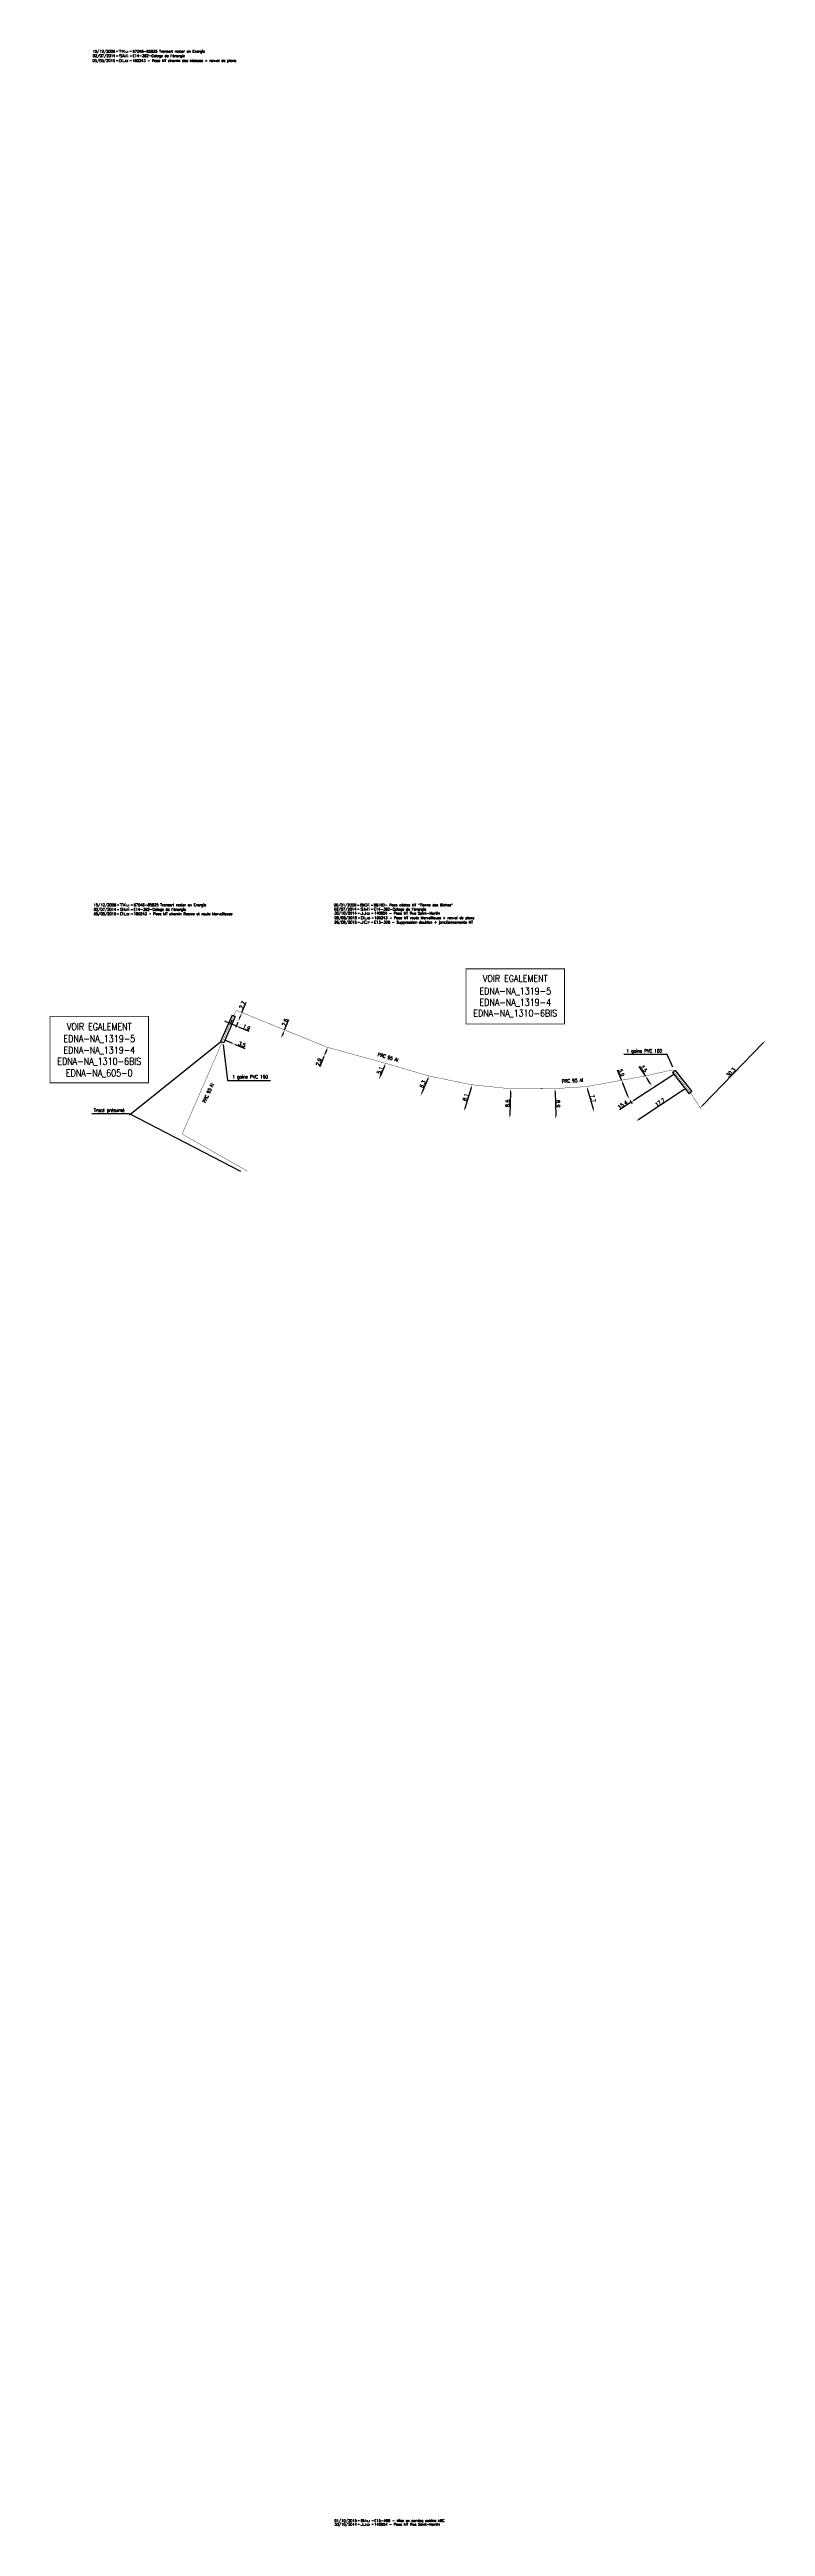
# Model space of a CAD drawing. Header units: millimetres. Extents: x 184004 to 185003, y 127000 to 127739.
# Drawn here: x 184428 to 184637, y 127014 to 127739 of the extents above; entities that cross this region are included whole.
import ezdxf
from ezdxf.enums import TextEntityAlignment as Align

# ---------------------------------------------------------------- set-up
doc = ezdxf.new("R2010")
doc.units = ezdxf.units.MM
doc.header["$PDMODE"] = 34
doc.layers.get('0').update_dxf_attribs({"linetype": 'CONTINUOUS'})
doc.layers.get('Defpoints').update_dxf_attribs({"linetype": 'CONTINUOUS'})
for name, color, linetype in [('M_120', 5, 'M_ST_13'), ('M_400', 7, 'CONTINUOUS'), ('M_930', 7, 'CONTINUOUS')]:
    doc.layers.add(name, color=color, linetype=linetype)
doc.layers.add('M_910', color=7, linetype='CONTINUOUS', plot=False)
doc.styles.get("Standard").update_dxf_attribs({"font": 'romans.shx', "width": 0.85})
doc.linetypes.add('M_ST_13', pattern='A,5,-0.3,["oo",Standard,S=1.5,R=0,X=0,Y=-0.5],-3', length=8.3)
doc.dimstyles.get("Standard").update_dxf_attribs({"dimtxt": 1.5, "dimasz": 1.2, "dimexe": 0.625, "dimexo": 0.625, "dimgap": 0.25, "dimtad": 1, "dimdec": 1, "dimzin": 0, "dimdsep": 46, "dimtxsty": 'Standard', "dimcen": -0.5, "dimadec": 0, "dimazin": 0, "dimtfac": 1, "dimtdec": 1, "dimtmove": 0, "dimatfit": 3, "dimfxl": 1, "dimtolj": 1, "dimtzin": 0, "dimarcsym": 0})

# ---------------------------------------------------------------- blocks, each defined once
blk = doc.blocks.new('GIS_MODF')
at = {"color": 0, "linetype": 'Continuous', "flags": 128}
for points in [[(-2.26, -0.01), (-1.76, -0.01)], [(1.76, -0.01), (2.26, -0.01)]]:
    blk.add_lwpolyline(points, dxfattribs=at)
at = {"color": 0, "linetype": 'Continuous'}
blk.add_attdef('DATE', text='', height=0.75, dxfattribs=at).set_placement((-2.58, -0.39), align=Align.RIGHT)
at = {"color": 0, "linetype": 'Continuous', "width": 3.590909}
blk.add_attdef('USER', text='', height=0.75, dxfattribs=at).set_placement((-1.52, -0.39), (1.31, -0.39), align=Align.FIT)
at = {"color": 0, "linetype": 'Continuous'}
blk.add_attdef('DESC', (2.53, -0.39), '', height=0.75, dxfattribs=at)
blk = doc.blocks.new('*D106')
at = {"layer": 'Defpoints', "color": 0, "linetype": 'Continuous', "transparency": 16777216}
for p in [(184602.34, 127438.83), (184604.26, 127435.9), (184604.26, 127435.9)]:
    blk.add_point(p, dxfattribs=at)
at = {"layer": 'M_120', "color": 0, "linetype": 'Continuous', "lineweight": -2, "transparency": 16777216}
for p, q in [((184602.34, 127438.83), (184600.55, 127441.57)), ((184601.95, 127438.57), (184601.95, 127438.57)), ((184603.77, 127436.65), (184602.84, 127438.07)), ((184603.87, 127435.64), (184603.87, 127435.64))]:
    blk.add_line(p, q, dxfattribs=at)
at = {"layer": 'M_120', "color": 0, "linetype": 'Continuous', "transparency": 16777216}
for points in [[(184602.96, 127438.16), (184602.71, 127437.99), (184602.34, 127438.83)], [(184603.89, 127436.73), (184603.64, 127436.57), (184604.26, 127435.9)]]:
    blk.add_solid(points, dxfattribs=at)
at = {"layer": 'M_120', "color": 0, "linetype": 'Continuous', "transparency": 16777216, "insert": (184601.83, 127440.99), "char_height": 1.125, "attachment_point": 5, "rotation": 303.21027}
blk.add_mtext('\\A1;3.5', dxfattribs=at)
blk = doc.blocks.new('*D107')
at = {"layer": 'Defpoints', "color": 0, "linetype": 'Continuous', "transparency": 16777216}
for p in [(184611.06, 127439.57), (184597.55, 127432.09), (184598.17, 127431.14)]:
    blk.add_point(p, dxfattribs=at)
at = {"layer": 'M_120', "color": 0, "linetype": 'Continuous', "lineweight": -2, "transparency": 16777216}
for p, q in [((184610.31, 127439.08), (184598.93, 127431.63)), ((184598.17, 127431.14), (184594.75, 127428.89)), ((184597.81, 127431.69), (184598.43, 127430.75))]:
    blk.add_line(p, q, dxfattribs=at)
at = {"layer": 'M_120', "color": 0, "linetype": 'Continuous', "transparency": 16777216}
for points in [[(184610.22, 127439.21), (184610.39, 127438.96), (184611.06, 127439.57)], [(184598.84, 127431.76), (184599.01, 127431.51), (184598.17, 127431.14)]]:
    blk.add_solid(points, dxfattribs=at)
at = {"layer": 'M_120', "color": 0, "linetype": 'Continuous', "transparency": 16777216, "insert": (184595.67, 127430.4), "char_height": 1.125, "attachment_point": 5, "rotation": 33.21027}
blk.add_mtext('\\A1;15.4', dxfattribs=at)
blk = doc.blocks.new('*D108')
at = {"layer": 'Defpoints', "color": 0, "linetype": 'Continuous', "transparency": 16777216}
for p in [(184614.44, 127435.31), (184599.63, 127425.61), (184599.63, 127425.61)]:
    blk.add_point(p, dxfattribs=at)
at = {"layer": 'M_120', "color": 0, "linetype": 'Continuous', "lineweight": -2, "transparency": 16777216}
blk.add_line((184613.69, 127434.82), (184600.39, 127426.11), dxfattribs=at)
at = {"layer": 'M_120', "color": 0, "linetype": 'Continuous', "transparency": 16777216}
for points in [[(184613.61, 127434.94), (184613.77, 127434.69), (184614.44, 127435.31)], [(184600.31, 127426.23), (184600.47, 127425.98), (184599.63, 127425.61)]]:
    blk.add_solid(points, dxfattribs=at)
at = {"layer": 'M_120', "color": 0, "linetype": 'Continuous', "transparency": 16777216, "insert": (184606.63, 127431.09), "char_height": 1.125, "attachment_point": 5, "rotation": 33.21027}
blk.add_mtext('\\A1;17.7', dxfattribs=at)
blk = doc.blocks.new('*D109')
at = {"layer": 'Defpoints', "color": 0, "linetype": 'Continuous', "transparency": 16777216}
for p in [(184595.37, 127437.57), (184597.55, 127432.09), (184597.55, 127432.09)]:
    blk.add_point(p, dxfattribs=at)
at = {"layer": 'M_120', "color": 0, "linetype": 'Continuous', "lineweight": -2, "transparency": 16777216}
for p, q in [((184595.37, 127437.57), (184594.17, 127440.57)), ((184597.22, 127432.92), (184595.7, 127436.73))]:
    blk.add_line(p, q, dxfattribs=at)
at = {"layer": 'M_120', "color": 0, "linetype": 'Continuous', "transparency": 16777216}
for points in [[(184595.84, 127436.79), (184595.56, 127436.67), (184595.37, 127437.57)], [(184597.36, 127432.98), (184597.08, 127432.87), (184597.55, 127432.09)]]:
    blk.add_solid(points, dxfattribs=at)
at = {"layer": 'M_120', "color": 0, "linetype": 'Continuous', "transparency": 16777216, "insert": (184595.3, 127439.76), "char_height": 1.125, "attachment_point": 5, "rotation": 291.72765}
blk.add_mtext('\\A1;5.9', dxfattribs=at)
blk = doc.blocks.new('*D110')
at = {"layer": 'Defpoints', "color": 0, "linetype": 'Continuous', "transparency": 16777216}
for p in [(184575.87, 127435.12), (184576.14, 127426.22), (184576.14, 127426.22)]:
    blk.add_point(p, dxfattribs=at)
at = {"layer": 'M_120', "color": 0, "linetype": 'Continuous', "lineweight": -2, "transparency": 16777216}
blk.add_line((184575.9, 127434.22), (184576.11, 127427.12), dxfattribs=at)
at = {"layer": 'M_120', "color": 0, "linetype": 'Continuous', "transparency": 16777216}
for points in [[(184576.05, 127434.22), (184575.75, 127434.21), (184575.87, 127435.12)], [(184576.26, 127427.12), (184575.96, 127427.12), (184576.14, 127426.22)]]:
    blk.add_solid(points, dxfattribs=at)
at = {"layer": 'M_120', "color": 0, "linetype": 'Continuous', "transparency": 16777216, "insert": (184576.75, 127430.69), "char_height": 1.125, "attachment_point": 5, "rotation": 271.71887}
blk.add_mtext('\\A1;8.9', dxfattribs=at)
blk = doc.blocks.new('*D111')
at = {"layer": 'Defpoints', "color": 0, "linetype": 'Continuous', "transparency": 16777216}
for p in [(184585.18, 127435.72), (184587.29, 127428.32), (184587.29, 127428.32)]:
    blk.add_point(p, dxfattribs=at)
at = {"layer": 'M_120', "color": 0, "linetype": 'Continuous', "lineweight": -2, "transparency": 16777216}
for p, q in [((184585.43, 127434.86), (184587.04, 127429.18)), ((184585.63, 127435.85), (184585.63, 127435.85)), ((184587.74, 127428.45), (184587.74, 127428.45))]:
    blk.add_line(p, q, dxfattribs=at)
at = {"layer": 'M_120', "color": 0, "linetype": 'Continuous', "transparency": 16777216}
for points in [[(184585.57, 127434.9), (184585.28, 127434.82), (184585.18, 127435.72)], [(184587.19, 127429.23), (184586.9, 127429.14), (184587.29, 127428.32)]]:
    blk.add_solid(points, dxfattribs=at)
at = {"layer": 'M_120', "color": 0, "linetype": 'Continuous', "transparency": 16777216, "insert": (184586.96, 127432.23), "char_height": 1.125, "attachment_point": 5, "rotation": 285.91553}
blk.add_mtext('\\A1;7.7', dxfattribs=at)
blk = doc.blocks.new('*D112')
at = {"layer": 'Defpoints', "color": 0, "linetype": 'Continuous', "transparency": 16777216}
for p in [(184562.91, 127435.08), (184562.64, 127426.48), (184562.64, 127426.48)]:
    blk.add_point(p, dxfattribs=at)
at = {"layer": 'M_120', "color": 0, "linetype": 'Continuous', "lineweight": -2, "transparency": 16777216}
blk.add_line((184562.88, 127434.18), (184562.67, 127427.38), dxfattribs=at)
at = {"layer": 'M_120', "color": 0, "linetype": 'Continuous', "transparency": 16777216}
for points in [[(184562.73, 127434.18), (184563.03, 127434.17), (184562.91, 127435.08)], [(184562.52, 127427.39), (184562.82, 127427.38), (184562.64, 127426.48)]]:
    blk.add_solid(points, dxfattribs=at)
at = {"layer": 'M_120', "color": 0, "linetype": 'Continuous', "transparency": 16777216, "insert": (184562.02, 127430.8), "char_height": 1.125, "attachment_point": 5, "rotation": 88.21847}
blk.add_mtext('\\A1;8.6', dxfattribs=at)
blk = doc.blocks.new('*D113')
at = {"layer": 'Defpoints', "color": 0, "linetype": 'Continuous', "transparency": 16777216}
for p in [(184551.57, 127436.24), (184549.28, 127428.47), (184549.28, 127428.47)]:
    blk.add_point(p, dxfattribs=at)
at = {"layer": 'M_120', "color": 0, "linetype": 'Continuous', "lineweight": -2, "transparency": 16777216}
blk.add_line((184551.32, 127435.38), (184549.54, 127429.33), dxfattribs=at)
at = {"layer": 'M_120', "color": 0, "linetype": 'Continuous', "transparency": 16777216}
for points in [[(184551.17, 127435.42), (184551.46, 127435.33), (184551.57, 127436.24)], [(184549.39, 127429.38), (184549.68, 127429.29), (184549.28, 127428.47)]]:
    blk.add_solid(points, dxfattribs=at)
at = {"layer": 'M_120', "color": 0, "linetype": 'Continuous', "transparency": 16777216, "insert": (184549.71, 127432.57), "char_height": 1.125, "attachment_point": 5, "rotation": 73.56458}
blk.add_mtext('\\A1;8.1', dxfattribs=at)
blk = doc.blocks.new('*D114')
at = {"layer": 'Defpoints', "color": 0, "linetype": 'Continuous', "transparency": 16777216}
for p in [(184538.97, 127438.83), (184536.57, 127433), (184536.57, 127433)]:
    blk.add_point(p, dxfattribs=at)
at = {"layer": 'M_120', "color": 0, "linetype": 'Continuous', "lineweight": -2, "transparency": 16777216}
blk.add_line((184538.63, 127438), (184536.91, 127433.84), dxfattribs=at)
at = {"layer": 'M_120', "color": 0, "linetype": 'Continuous', "transparency": 16777216}
for points in [[(184538.49, 127438.05), (184538.77, 127437.94), (184538.97, 127438.83)], [(184536.77, 127433.89), (184537.05, 127433.78), (184536.57, 127433)]]:
    blk.add_solid(points, dxfattribs=at)
at = {"layer": 'M_120', "color": 0, "linetype": 'Continuous', "transparency": 16777216, "insert": (184537.16, 127436.41), "char_height": 1.125, "attachment_point": 5, "rotation": 67.5471}
blk.add_mtext('\\A1;6.3', dxfattribs=at)
blk = doc.blocks.new('*D115')
at = {"layer": 'Defpoints', "color": 0, "linetype": 'Continuous', "transparency": 16777216}
for p in [(184526.32, 127442.54), (184524.38, 127437.83), (184524.38, 127437.83)]:
    blk.add_point(p, dxfattribs=at)
at = {"layer": 'M_120', "color": 0, "linetype": 'Continuous', "lineweight": -2, "transparency": 16777216}
blk.add_line((184525.97, 127441.71), (184524.72, 127438.66), dxfattribs=at)
at = {"layer": 'M_120', "color": 0, "linetype": 'Continuous', "transparency": 16777216}
for points in [[(184525.84, 127441.77), (184526.11, 127441.65), (184526.32, 127442.54)], [(184524.58, 127438.72), (184524.86, 127438.6), (184524.38, 127437.83)]]:
    blk.add_solid(points, dxfattribs=at)
at = {"layer": 'M_120', "color": 0, "linetype": 'Continuous', "transparency": 16777216, "insert": (184524.65, 127440.47), "char_height": 1.125, "attachment_point": 5, "rotation": 67.60917}
blk.add_mtext('\\A1;5.1', dxfattribs=at)
blk = doc.blocks.new('*D116')
at = {"layer": 'Defpoints', "color": 0, "linetype": 'Continuous', "transparency": 16777216}
for p in [(184508.28, 127444.51), (184508.28, 127444.51), (184509.39, 127447.19)]:
    blk.add_point(p, dxfattribs=at)
at = {"layer": 'M_120', "color": 0, "linetype": 'Continuous', "lineweight": -2, "transparency": 16777216}
for p, q in [((184508.28, 127444.51), (184507.04, 127441.53)), ((184509.04, 127446.36), (184508.62, 127445.34))]:
    blk.add_line(p, q, dxfattribs=at)
at = {"layer": 'M_120', "color": 0, "linetype": 'Continuous', "transparency": 16777216}
for points in [[(184508.48, 127445.4), (184508.76, 127445.29), (184508.28, 127444.51)], [(184508.9, 127446.42), (184509.18, 127446.3), (184509.39, 127447.19)]]:
    blk.add_solid(points, dxfattribs=at)
at = {"layer": 'M_120', "color": 0, "linetype": 'Continuous', "transparency": 16777216, "insert": (184506.79, 127442.89), "char_height": 1.125, "attachment_point": 5, "rotation": 67.50143}
blk.add_mtext('\\A1;2.9', dxfattribs=at)
blk = doc.blocks.new('*D117')
at = {"layer": 'Defpoints', "color": 0, "linetype": 'Continuous', "transparency": 16777216}
for p in [(184495.78, 127449.88), (184495.78, 127449.88), (184496.78, 127452.29)]:
    blk.add_point(p, dxfattribs=at)
at = {"layer": 'M_120', "color": 0, "linetype": 'Continuous', "lineweight": -2, "transparency": 16777216}
for p, q in [((184496.13, 127450.71), (184496.43, 127451.45)), ((184496.78, 127452.29), (184498.03, 127455.31))]:
    blk.add_line(p, q, dxfattribs=at)
at = {"layer": 'M_120', "color": 0, "linetype": 'Continuous', "transparency": 16777216}
for points in [[(184495.99, 127450.77), (184496.26, 127450.66), (184495.78, 127449.88)], [(184496.29, 127451.51), (184496.57, 127451.4), (184496.78, 127452.29)]]:
    blk.add_solid(points, dxfattribs=at)
at = {"layer": 'M_120', "color": 0, "linetype": 'Continuous', "transparency": 16777216, "insert": (184496.89, 127454.5), "char_height": 1.125, "attachment_point": 5, "rotation": 67.46381}
blk.add_mtext('\\A1;2.6', dxfattribs=at)
blk = doc.blocks.new('*D118')
at = {"layer": 'Defpoints', "color": 0, "linetype": 'Continuous', "transparency": 16777216}
for p in [(184484.3, 127457.38), (184483.26, 127454.88), (184483.26, 127454.88)]:
    blk.add_point(p, dxfattribs=at)
at = {"layer": 'M_120', "color": 0, "linetype": 'Continuous', "lineweight": -2, "transparency": 16777216}
for p, q in [((184483.6, 127455.72), (184483.95, 127456.55)), ((184484.3, 127457.38), (184485.55, 127460.41))]:
    blk.add_line(p, q, dxfattribs=at)
at = {"layer": 'M_120', "color": 0, "linetype": 'Continuous', "transparency": 16777216}
for points in [[(184483.47, 127455.77), (184483.74, 127455.66), (184483.26, 127454.88)], [(184483.81, 127456.6), (184484.09, 127456.49), (184484.3, 127457.38)]]:
    blk.add_solid(points, dxfattribs=at)
at = {"layer": 'M_120', "color": 0, "linetype": 'Continuous', "transparency": 16777216, "insert": (184484.4, 127459.59), "char_height": 1.125, "attachment_point": 5, "rotation": 67.44487}
blk.add_mtext('\\A1;2.7', dxfattribs=at)
blk = doc.blocks.new('*D119')
at = {"layer": 'Defpoints', "color": 0, "linetype": 'Continuous', "transparency": 16777216}
for p in [(184481.5, 127455.61), (184482.66, 127453.45), (184483.26, 127454.88)]:
    blk.add_point(p, dxfattribs=at)
at = {"layer": 'M_120', "color": 0, "linetype": 'Continuous', "lineweight": -2, "transparency": 16777216}
for p, q in [((184480.08, 127454.52), (184479.25, 127454.87)), ((184481.32, 127455.18), (184480.73, 127453.75)), ((184480.91, 127454.18), (184482.66, 127453.45)), ((184483.08, 127454.45), (184482.48, 127453.02)), ((184483.5, 127453.11), (184486.35, 127451.92))]:
    blk.add_line(p, q, dxfattribs=at)
at = {"layer": 'M_120', "color": 0, "linetype": 'Continuous', "transparency": 16777216}
for points in [[(184480.14, 127454.66), (184480.02, 127454.39), (184480.91, 127454.18)], [(184483.55, 127453.24), (184483.44, 127452.97), (184482.66, 127453.45)]]:
    blk.add_solid(points, dxfattribs=at)
at = {"layer": 'M_120', "color": 0, "linetype": 'Continuous', "transparency": 16777216, "insert": (184485.63, 127453.03), "char_height": 1.125, "attachment_point": 5, "rotation": 337.44487}
blk.add_mtext('\\A1;1.9', dxfattribs=at)
blk = doc.blocks.new('*D120')
at = {"layer": 'Defpoints', "color": 0, "linetype": 'Continuous', "transparency": 16777216}
for p in [(184478.85, 127449.51), (184482.08, 127448.17), (184482.08, 127448.17)]:
    blk.add_point(p, dxfattribs=at)
at = {"layer": 'M_120', "color": 0, "linetype": 'Continuous', "lineweight": -2, "transparency": 16777216}
for p, q in [((184479.68, 127449.17), (184481.25, 127448.52)), ((184482.08, 127448.17), (184485.11, 127446.91))]:
    blk.add_line(p, q, dxfattribs=at)
at = {"layer": 'M_120', "color": 0, "linetype": 'Continuous', "transparency": 16777216}
for points in [[(184479.74, 127449.31), (184479.62, 127449.03), (184478.85, 127449.51)], [(184481.31, 127448.65), (184481.19, 127448.38), (184482.08, 127448.17)]]:
    blk.add_solid(points, dxfattribs=at)
at = {"layer": 'M_120', "color": 0, "linetype": 'Continuous', "transparency": 16777216, "insert": (184484.3, 127448.06), "char_height": 1.125, "attachment_point": 5, "rotation": 337.44595}
blk.add_mtext('\\A1;3.5', dxfattribs=at)
blk = doc.blocks.new('*D123')
at = {"layer": 'Defpoints', "color": 0, "linetype": 'Continuous', "transparency": 16777216}
for p in [(184637.45, 127449.13), (184637.45, 127449.13), (184618.36, 127429.5)]:
    blk.add_point(p, dxfattribs=at)
at = {"layer": 'M_120', "color": 0, "linetype": 'Continuous', "lineweight": -2, "transparency": 16777216}
blk.add_line((184618.99, 127430.15), (184636.83, 127448.48), dxfattribs=at)
at = {"layer": 'M_120', "color": 0, "linetype": 'Continuous', "transparency": 16777216}
for points in [[(184636.72, 127448.59), (184636.93, 127448.38), (184637.45, 127449.13)], [(184618.88, 127430.25), (184619.09, 127430.04), (184618.36, 127429.5)]]:
    blk.add_solid(points, dxfattribs=at)
at = {"layer": 'M_120', "color": 0, "linetype": 'Continuous', "transparency": 16777216, "insert": (184627.37, 127439.84), "char_height": 1.125, "attachment_point": 5, "rotation": 45.78566}
blk.add_mtext('\\A1;30.3', dxfattribs=at)

msp = doc.modelspace()

# ---------------------------------------------------------------- linework, layer by layer
at = {"layer": 'M_120'}
msp.add_lwpolyline([(184618.69, 127428.99, 0.1, 0.1, 0), (184615.54, 127433.92, 0.1, 0.1, 0.025916), (184615.51, 127433.96, 0.1, 0.1, 0), (184614.44, 127435.31, 0.1, 0.1, 0), (184611.06, 127439.57, 0.1, 0.1, 0), (184610.61, 127440.14, 0.1, 0.1, 0), (184610.44, 127440.36, 0.1, 0.1, 0.287896), (184609.93, 127440.54, 0.1, 0.1, 0), (184602.34, 127438.83, 0.1, 0.1, 0), (184595.37, 127437.57, 0.1, 0.1, 0), (184585.2, 127435.73, 0.1, 0.1, -0.01894), (184585.16, 127435.72, 0.1, 0.1, 0), (184575.88, 127435.12, 0.1, 0.1, -0.015553), (184575.85, 127435.12, 0.1, 0.1, 0), (184562.93, 127435.08, 0.1, 0.1, -0.02631), (184562.88, 127435.08, 0.1, 0.1, 0), (184551.6, 127436.24, 0.1, 0.1, -0.025088), (184551.55, 127436.24, 0.1, 0.1, 0), (184538.99, 127438.82, 0.1, 0.1, -0.020758), (184538.95, 127438.83, 0.1, 0.1, 0), (184526.32, 127442.54, 0.1, 0.1, 0.004379), (184526.31, 127442.54, 0.1, 0.1, 0), (184509.41, 127447.18, 0.1, 0.1, -0.028962), (184509.36, 127447.2, 0.1, 0.1, 0), (184496.78, 127452.29, 0.1, 0.1, 0), (184484.3, 127457.38, 0.1, 0.1, 0), (184483.03, 127457.89, 0.1, 0.1, 0.407349), (184482.38, 127457.63, 0.1, 0.1, 0), (184481.86, 127456.42, 0.1, 0.1, 0), (184481.5, 127455.61, 0.1, 0.1, 0), (184478.85, 127449.51, 0.1, 0.1, 0), (184478.5, 127448.72, 0.1, 0.1, 0), (184466.97, 127422.24, 0.1, 0.1, 0.383339), (184467.18, 127421.61, 0.1, 0.1, 0), (184485.87, 127410.97, 0, 0, 0)], format="xyseb", dxfattribs=at)
at = {"layer": 'M_400', "color": 7, "linetype": 'CONTINUOUS'}
for p, q in [((184481.4, 127456.62), (184478.05, 127448.92)), ((184482.32, 127456.23), (184478.96, 127448.52)), ((184481.4, 127456.62), (184481.86, 127456.42)), ((184482.32, 127456.23), (184481.86, 127456.42)), ((184478.05, 127448.92), (184478.5, 127448.72)), ((184478.96, 127448.52), (184478.5, 127448.72)), ((184610.22, 127439.83), (184610.61, 127440.14)), ((184610.22, 127439.83), (184615.14, 127433.63)), ((184611, 127440.45), (184610.61, 127440.14)), ((184611, 127440.45), (184615.92, 127434.26)), ((184615.92, 127434.26), (184615.53, 127433.94)), ((184615.14, 127433.63), (184615.53, 127433.94))]:
    msp.add_line(p, q, dxfattribs=at)
at = {"layer": 'M_930', "const_width": 0.25}
for points in [[(184549.83, 127470.2), (184578.67, 127470.2), (184578.67, 127454.05), (184549.83, 127454.05)], [(184428.13, 127456.28), (184456.97, 127456.28), (184456.97, 127436.81), (184428.13, 127436.83)]]:
    msp.add_lwpolyline(points, close=True, dxfattribs=at)

# ---------------------------------------------------------------- block references
at = {"layer": 'M_910'}
ref = msp.add_blockref('GIS_MODF', (184449.76, 127738.71), dxfattribs=at)
ref.add_attrib('DATE', '15/12/2006', dxfattribs={"layer": '0', "color": 0, "linetype": 'Continuous', "height": 0.75}).set_placement((184447.18, 127738.32), align=Align.RIGHT)
ref.add_attrib('USER', 'TKu', dxfattribs={"layer": '0', "color": 0, "linetype": 'Continuous', "height": 0.75, "width": 1.519231}).set_placement((184448.25, 127738.32), (184451.07, 127738.32), align=Align.FIT)
ref.add_attrib('DESC', '67046-65825 Transert raster en Energis', (184452.29, 127738.32), dxfattribs={"layer": '0', "color": 0, "linetype": 'Continuous', "height": 0.75})
ref = msp.add_blockref('GIS_MODF', (184449.71, 127735.98), dxfattribs=at)
ref.add_attrib('DATE', '05/05/2015', dxfattribs={"layer": '0', "color": 0, "linetype": 'Continuous', "height": 0.75}).set_placement((184447.12, 127735.59), align=Align.RIGHT)
ref.add_attrib('USER', 'DLo', dxfattribs={"layer": '0', "color": 0, "linetype": 'Continuous', "height": 0.75, "width": 1.462963}).set_placement((184448.19, 127735.59), (184451.01, 127735.59), align=Align.FIT)
ref.add_attrib('DESC', '180243 - Pose MT chemin des Melezes + renvoi de plans', (184452.23, 127735.59), dxfattribs={"layer": '0', "color": 0, "linetype": 'Continuous', "height": 0.75})
ref = msp.add_blockref('GIS_MODF', (184449.8, 127737.39), dxfattribs=at)
ref.add_attrib('DATE', '02/07/2014', dxfattribs={"layer": '0', "color": 0, "linetype": 'Continuous', "height": 0.75}).set_placement((184447.21, 127737.01), align=Align.RIGHT)
ref.add_attrib('USER', 'SMi', dxfattribs={"layer": '0', "color": 0, "linetype": 'Continuous', "height": 0.75, "width": 1.612245}).set_placement((184448.28, 127737.01), (184451.1, 127737.01), align=Align.FIT)
ref.add_attrib('DESC', "E14-362-Calage de l'énergie", (184452.32, 127737.01), dxfattribs={"layer": '0', "color": 0, "linetype": 'Continuous', "height": 0.75})
ref = msp.add_blockref('GIS_MODF', (184450.07, 127487.58), dxfattribs=at)
ref.add_attrib('DATE', '02/07/2014', dxfattribs={"layer": '0', "color": 0, "linetype": 'Continuous', "height": 0.75}).set_placement((184447.48, 127487.2), align=Align.RIGHT)
ref.add_attrib('USER', 'SMi', dxfattribs={"layer": '0', "color": 0, "linetype": 'Continuous', "height": 0.75, "width": 1.612245}).set_placement((184448.55, 127487.2), (184451.37, 127487.2), align=Align.FIT)
ref.add_attrib('DESC', "E14-362-Calage de l'énergie", (184452.6, 127487.2), dxfattribs={"layer": '0', "color": 0, "linetype": 'Continuous', "height": 0.75})
ref = msp.add_blockref('GIS_MODF', (184450.07, 127486.3), dxfattribs=at)
ref.add_attrib('DATE', '05/05/2015', dxfattribs={"layer": '0', "color": 0, "linetype": 'Continuous', "height": 0.75}).set_placement((184447.48, 127485.91), align=Align.RIGHT)
ref.add_attrib('USER', 'DLo', dxfattribs={"layer": '0', "color": 0, "linetype": 'Continuous', "height": 0.75, "width": 1.462963}).set_placement((184448.55, 127485.91), (184451.37, 127485.91), align=Align.FIT)
ref.add_attrib('DESC', '180243 - Pose MT chemin Racine et route Merveilleuse', (184452.6, 127485.91), dxfattribs={"layer": '0', "color": 0, "linetype": 'Continuous', "height": 0.75})
ref = msp.add_blockref('GIS_MODF', (184450.07, 127488.88), dxfattribs=at)
ref.add_attrib('DATE', '15/12/2006', dxfattribs={"layer": '0', "color": 0, "linetype": 'Continuous', "height": 0.75}).set_placement((184447.48, 127488.5), align=Align.RIGHT)
ref.add_attrib('USER', 'TKu', dxfattribs={"layer": '0', "color": 0, "linetype": 'Continuous', "height": 0.75, "width": 1.519231}).set_placement((184448.55, 127488.5), (184451.37, 127488.5), align=Align.FIT)
ref.add_attrib('DESC', '67046-65825 Transert raster en Energis', (184452.6, 127488.5), dxfattribs={"layer": '0', "color": 0, "linetype": 'Continuous', "height": 0.75})
ref = msp.add_blockref('GIS_MODF', (184520.31, 127488.86), dxfattribs=at)
ref.add_attrib('DATE', '20/01/2009', dxfattribs={"layer": '0', "color": 0, "linetype": 'Continuous', "height": 0.75}).set_placement((184517.73, 127488.47), align=Align.RIGHT)
ref.add_attrib('USER', 'BGi', dxfattribs={"layer": '0', "color": 0, "linetype": 'Continuous', "height": 0.75, "width": 1.680851}).set_placement((184518.8, 127488.47), (184521.62, 127488.47), align=Align.FIT)
ref.add_attrib('DESC', '98160- Pose câbles MT "Tienne des Biches"', (184522.84, 127488.47), dxfattribs={"layer": '0', "color": 0, "linetype": 'Continuous', "height": 0.75})
ref = msp.add_blockref('GIS_MODF', (184520.38, 127487.64), dxfattribs=at)
ref.add_attrib('DATE', '02/07/2014', dxfattribs={"layer": '0', "color": 0, "linetype": 'Continuous', "height": 0.75}).set_placement((184517.8, 127487.26), align=Align.RIGHT)
ref.add_attrib('USER', 'SMi', dxfattribs={"layer": '0', "color": 0, "linetype": 'Continuous', "height": 0.75, "width": 1.612245}).set_placement((184518.87, 127487.26), (184521.69, 127487.26), align=Align.FIT)
ref.add_attrib('DESC', "E14-362-Calage de l'énergie", (184522.91, 127487.26), dxfattribs={"layer": '0', "color": 0, "linetype": 'Continuous', "height": 0.75})
ref = msp.add_blockref('GIS_MODF', (184520.45, 127486.48), dxfattribs=at)
ref.add_attrib('DATE', '30/10/2014', dxfattribs={"layer": '0', "color": 0, "linetype": 'Continuous', "height": 0.75}).set_placement((184517.86, 127486.09), align=Align.RIGHT)
ref.add_attrib('USER', 'JJo', dxfattribs={"layer": '0', "color": 0, "linetype": 'Continuous', "height": 0.75, "width": 1.645833}).set_placement((184518.93, 127486.09), (184521.75, 127486.09), align=Align.FIT)
ref.add_attrib('DESC', '140854 - Pose MT Rue Saint-Martin', (184522.97, 127486.09), dxfattribs={"layer": '0', "color": 0, "linetype": 'Continuous', "height": 0.75})
ref = msp.add_blockref('GIS_MODF', (184520.51, 127485.12), dxfattribs=at)
ref.add_attrib('DATE', '05/05/2015', dxfattribs={"layer": '0', "color": 0, "linetype": 'Continuous', "height": 0.75}).set_placement((184517.93, 127484.73), align=Align.RIGHT)
ref.add_attrib('USER', 'DLo', dxfattribs={"layer": '0', "color": 0, "linetype": 'Continuous', "height": 0.75, "width": 1.462963}).set_placement((184519, 127484.73), (184521.82, 127484.73), align=Align.FIT)
ref.add_attrib('DESC', '180243 - Pose MT route Merveilleuse + renvoi de plans', (184523.04, 127484.73), dxfattribs={"layer": '0', "color": 0, "linetype": 'Continuous', "height": 0.75})
ref = msp.add_blockref('GIS_MODF', (184520.47, 127483.82), dxfattribs=at)
ref.add_attrib('DATE', '26/08/2015', dxfattribs={"layer": '0', "color": 0, "linetype": 'Continuous', "height": 0.75}).set_placement((184517.88, 127483.44), align=Align.RIGHT)
ref.add_attrib('USER', 'JCr', dxfattribs={"layer": '0', "color": 0, "linetype": 'Continuous', "height": 0.75, "width": 1.612245}).set_placement((184518.95, 127483.44), (184521.77, 127483.44), align=Align.FIT)
ref.add_attrib('DESC', 'E13-326 - Suppression doublon + jonctionnements MT', (184522.99, 127483.44), dxfattribs={"layer": '0', "color": 0, "linetype": 'Continuous', "height": 0.75})
ref = msp.add_blockref('GIS_MODF', (184520.49, 127016.05), dxfattribs=at)
ref.add_attrib('DATE', '01/10/2015', dxfattribs={"layer": '0', "color": 0, "linetype": 'Continuous', "height": 0.75}).set_placement((184517.9, 127015.66), align=Align.RIGHT)
ref.add_attrib('USER', 'BAu', dxfattribs={"layer": '0', "color": 0, "linetype": 'Continuous', "height": 0.75, "width": 1.462963}).set_placement((184518.97, 127015.66), (184521.79, 127015.66), align=Align.FIT)
ref.add_attrib('DESC', 'E15-496 - Mise en service cabine ABC', (184523.01, 127015.66), dxfattribs={"layer": '0', "color": 0, "linetype": 'Continuous', "height": 0.75})
ref = msp.add_blockref('GIS_MODF', (184520.49, 127014.97), dxfattribs=at)
ref.add_attrib('DATE', '30/10/2014', dxfattribs={"layer": '0', "color": 0, "linetype": 'Continuous', "height": 0.75}).set_placement((184517.9, 127014.58), align=Align.RIGHT)
ref.add_attrib('USER', 'JJo', dxfattribs={"layer": '0', "color": 0, "linetype": 'Continuous', "height": 0.75, "width": 1.645833}).set_placement((184518.97, 127014.58), (184521.79, 127014.58), align=Align.FIT)
ref.add_attrib('DESC', '140854 - Pose MT Rue Saint-Martin', (184523.01, 127014.58), dxfattribs={"layer": '0', "color": 0, "linetype": 'Continuous', "height": 0.75})

# ---------------------------------------------------------------- texts
at = {"layer": 'M_120', "width": 0.85}
for rotation, p in [(343.89549, (184527, 127444.32)), (66.45916, (184474.41, 127433.82)), (3.73651, (184580.99, 127437.45))]:
    msp.add_text('PRC 95 Al', height=1, rotation=rotation, dxfattribs=at).set_placement(p, align=Align.MIDDLE)
at = {"layer": 'M_120', "linetype": 'Continuous', "insert": (184449.91, 127428.63), "char_height": 1, "attachment_point": 6}
msp.add_mtext('Tracé présumé', dxfattribs=at)
at = {"layer": 'M_400', "char_height": 1}
for insert, attachment_point in [((184607.22, 127445.99), 6), ((184481.48, 127438.42), 4)]:
    msp.add_mtext('1 gaine PVC 160 ', dxfattribs=dict(at, insert=insert, attachment_point=attachment_point))
at = {"layer": 'M_930', "width": 0.85}
for s, p in [('EDNA-NA_1319-5', (184564.25, 127462.66)), ('VOIR EGALEMENT', (184564.25, 127466.35)), ('EDNA-NA_1310-6BIS', (184564.25, 127456.19)), ('EDNA-NA_1319-4', (184564.25, 127459.36)), ('EDNA-NA_1319-5', (184442.55, 127448.74)), ('VOIR EGALEMENT', (184442.55, 127452.24)), ('EDNA-NA_1310-6BIS', (184442.55, 127442.09)), ('EDNA-NA_1319-4', (184442.55, 127445.38)), ('EDNA-NA_605-0', (184442.55, 127438.69))]:
    msp.add_text(s, height=2, dxfattribs=at).set_placement(p, align=Align.CENTER)

# ---------------------------------------------------------------- dimensions: what is measured, and where the dimension line sits
at = {"layer": 'M_120', "linetype": 'Continuous'}
for base, p1, p2, angle, picture, middle in [((184483.26, 127454.88), (184484.3, 127457.38), (184483.26, 127454.88), 67.44487, '*D118', (184485.1, 127459.31)), ((184495.78, 127449.88), (184496.78, 127452.29), (184495.78, 127449.88), 67.46381, '*D117', (184497.58, 127454.21)), ((184482.08, 127448.17), (184478.85, 127449.51), (184482.08, 127448.17), 157.44595, '*D120', (184484.01, 127447.37)), ((184482.66, 127453.45), (184481.5, 127455.61), (184483.26, 127454.88), 157.44487, '*D119', (184485.34, 127452.34)), ((184508.28, 127444.51), (184509.39, 127447.19), (184508.28, 127444.51), 67.50143, '*D116', (184507.49, 127442.6)), ((184524.38, 127437.83), (184526.32, 127442.54), (184524.38, 127437.83), 67.60917, '*D115', (184525.35, 127440.18)), ((184604.26, 127435.9), (184602.34, 127438.83), (184604.26, 127435.9), 123.21027, '*D106', (184601.2, 127440.58)), ((184536.57, 127433), (184538.97, 127438.83), (184536.57, 127433), 67.5471, '*D114', (184537.85, 127436.12)), ((184549.28, 127428.47), (184551.57, 127436.24), (184549.28, 127428.47), 73.56458, '*D113', (184550.43, 127432.36)), ((184562.64, 127426.48), (184562.91, 127435.08), (184562.64, 127426.48), 88.21847, '*D112', (184562.77, 127430.78)), ((184576.14, 127426.22), (184575.87, 127435.12), (184576.14, 127426.22), 91.71887, '*D110', (184576, 127430.67)), ((184587.29, 127428.32), (184585.18, 127435.72), (184587.29, 127428.32), 105.91553, '*D111', (184586.23, 127432.02)), ((184598.17, 127431.14), (184611.06, 127439.57), (184597.55, 127432.09), 33.21027, '*D107', (184596.08, 127429.77)), ((184597.55, 127432.09), (184595.37, 127437.57), (184597.55, 127432.09), 111.72765, '*D109', (184594.61, 127439.49)), ((184599.63, 127425.61), (184614.44, 127435.31), (184599.63, 127425.61), 33.21027, '*D108', (184607.04, 127430.46))]:
    dim = msp.add_linear_dim(base=base, p1=p1, p2=p2, angle=angle, dimstyle='Standard', override={"dimscale": 0.75}, dxfattribs=at)
    dim.commit()
    dim.dimension.update_dxf_attribs({"geometry": picture, "text_midpoint": middle, "dimtype": 160})
dim = msp.add_linear_dim(base=(184637.45, 127449.13), p1=(184618.36, 127429.5), p2=(184637.45, 127449.13), angle=225.78566, text='30.3', dimstyle='Standard', override={"dimscale": 0.75, "dimlfac": 1, "dimlunit": 2}, dxfattribs=at)
dim.commit()
dim.dimension.update_dxf_attribs({"geometry": '*D123', "text_midpoint": (184627.37, 127439.84)})

# ---------------------------------------------------------------- leaders
msp.add_leader([(184478.01, 127448.68), (184451.36, 127427.38)], dimstyle='Standard', override={"dimscale": 0.75, "dimgap": 0.25, "dimtad": 0}, dxfattribs=at)
at = {"layer": 'M_120', "linetype": 'Continuous', "annotation_type": 0, "has_hookline": 1, "hookline_direction": 1, "text_width": 9.51}
msp.add_leader([(184483.94, 127410.91), (184451.36, 127427.71), (184450.16, 127427.71)], dimstyle='Standard', dxfattribs=at)
at = {"layer": 'M_400', "annotation_type": 0, "has_hookline": 1, "text_width": 11.21}
for points, hookline_direction in [([(184478.79, 127448.05), (184480.03, 127437.51), (184481.23, 127437.51)], 0), ([(184610.4, 127441.36), (184608.67, 127445.07), (184607.47, 127445.07)], 1)]:
    msp.add_leader(points, dimstyle='Standard', dxfattribs=dict(at, hookline_direction=hookline_direction))

doc.saveas('drawing.dxf')
